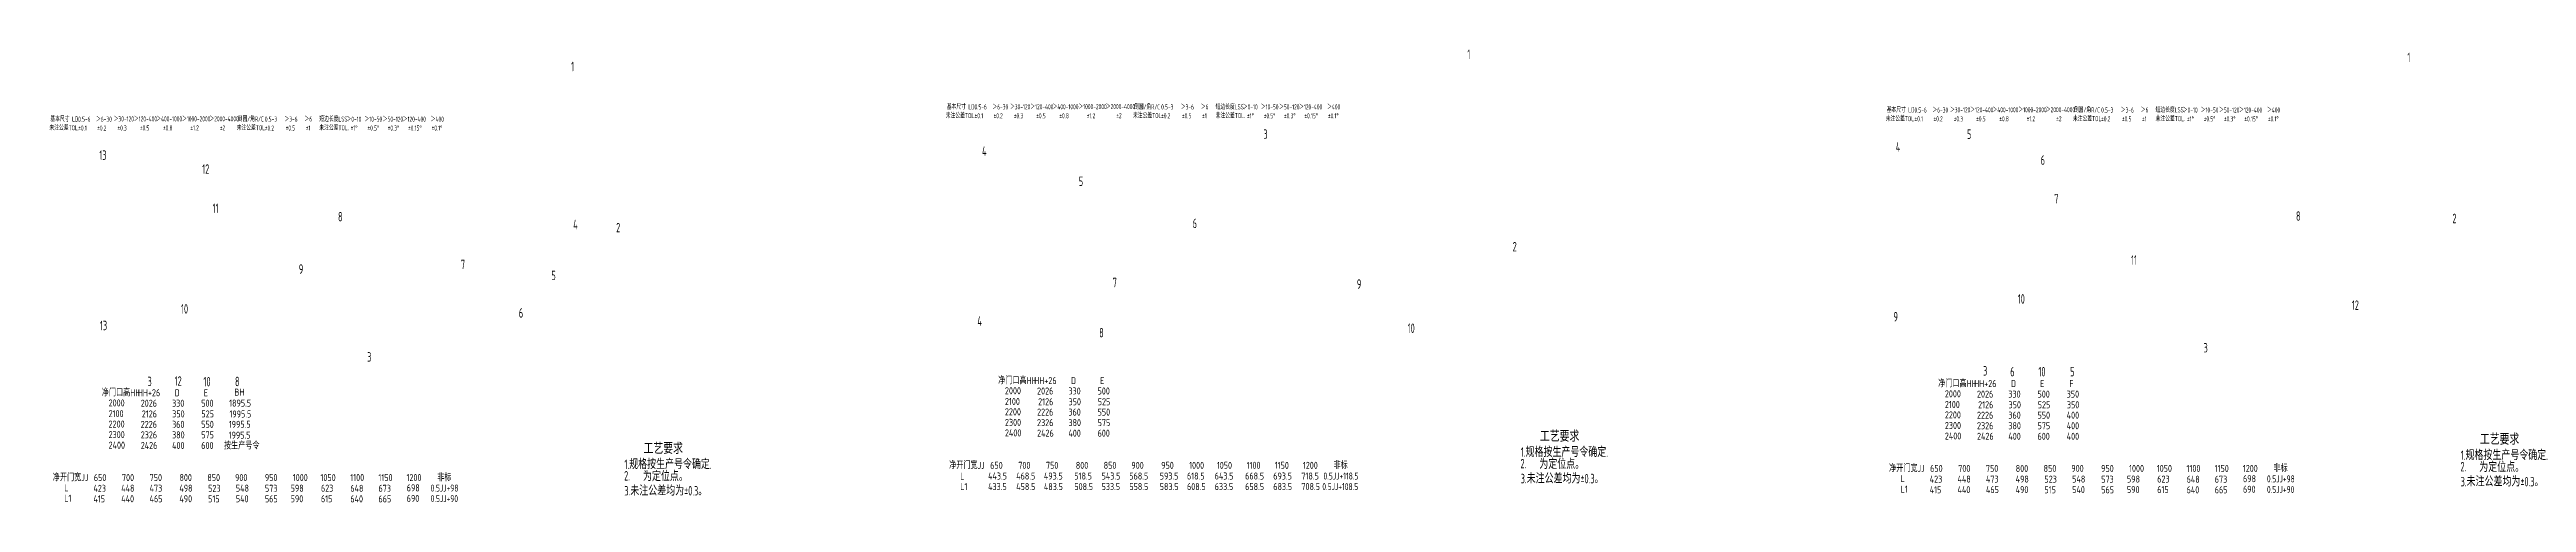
# Model space of a CAD drawing. Header units: inches. Extents: x 14216 to 120088, y -28683 to 23559.
# Drawn here: x 18953 to 22477, y 5861 to 6505 of the extents above; entities that cross this region are included whole.
import ezdxf

# ---------------------------------------------------------------- set-up
doc = ezdxf.new("R2010")
doc.units = ezdxf.units.IN
doc.header["$LTSCALE"] = 0.3
doc.header["$MEASUREMENT"] = 0
for name, color, linetype in [('2', 2, 'Continuous'), ('6', 3, 'Continuous'), ('7', 4, 'Continuous')]:
    doc.layers.add(name, color=color, linetype=linetype)
doc.layers.add('粗实线', color=7, linetype='Continuous', lineweight=30)
doc.styles.add('HZ', font='isocp2.shx', dxfattribs={"width": 0.7, "bigfont": 'hztxt.shx'})

msp = doc.modelspace()

# ---------------------------------------------------------------- texts
at = {"layer": '2', "style": 'HZ'}
for s, width, p in [('净门口高HH', 0.75, (20302.9, 6029.5)), ('HH+26', 0.75, (20354.2, 6029.5)), ('D', 0.75, (20406.5, 6029.5)), ('E', 0.75, (20448, 6029.5)), ('净门口高HH', 0.75, (21640.1, 6025.2)), ('HH+26', 0.75, (21691.3, 6025.2)), ('D', 0.75, (21743.7, 6025.2)), ('E', 0.75, (21785.2, 6025.2)), ('F', 0.75, (21826.7, 6025.2)), ('净门口高HH', 0.75, (19027.8, 6012.2)), ('2000', 0.75, (19037.5, 5997.7)), ('2100', 0.75, (19037.5, 5982.5)), ('HH+26', 0.75, (19079.1, 6012.2)), ('2026', 0.75, (19083.2, 5997.3)), ('2126', 0.75, (19084.7, 5982.1)), ('330', 0.75, (19127.8, 5997.3)), ('350', 0.75, (19128, 5982.1)), ('D', 0.75, (19131.4, 6012.2)), ('500', 0.75, (19169.3, 5997.3)), ('525', 0.75, (19169.5, 5982.1)), ('E', 0.75, (19172.9, 6012.2)), ('1895.5', 0.75, (19209, 5997.5)), ('1995.5', 0.75, (19209.4, 5982)), ('BH', 0.75, (19216.5, 6013)), ('2000', 0.75, (20312.6, 6015.1)), ('2100', 0.75, (20312.6, 5999.8)), ('2200', 0.75, (20312.6, 5985.1)), ('2026', 0.75, (20358.3, 6014.7)), ('2226', 0.75, (20358.3, 5984.7)), ('2126', 0.75, (20359.8, 5999.4)), ('330', 0.75, (20402.9, 6014.7)), ('360', 0.75, (20402.9, 5984.7)), ('350', 0.75, (20403.1, 5999.4)), ('500', 0.75, (20444.4, 6014.7)), ('550', 0.75, (20444.4, 5984.7)), ('525', 0.75, (20444.6, 5999.4)), ('2000', 0.75, (21649.7, 6010.7)), ('2100', 0.75, (21649.7, 5995.5)), ('2200', 0.75, (21649.7, 5980.7)), ('2026', 0.75, (21695.4, 6010.3)), ('2226', 0.75, (21695.4, 5980.3)), ('2126', 0.75, (21697, 5995.1)), ('330', 0.75, (21740, 6010.3)), ('360', 0.75, (21740, 5980.3)), ('350', 0.75, (21740.3, 5995.1)), ('500', 0.75, (21781.5, 6010.3)), ('550', 0.75, (21781.5, 5980.3)), ('525', 0.75, (21781.8, 5995.1)), ('350', 0.75, (21823, 6010.3)), ('400', 0.75, (21823, 5980.3)), ('350', 0.75, (21823.3, 5995.1)), ('2200', 0.75, (19037.5, 5967.7)), ('2300', 0.75, (19037.5, 5952.7)), ('2226', 0.75, (19083.2, 5967.3)), ('2326', 0.75, (19083.2, 5952.3)), ('360', 0.75, (19127.8, 5967.3)), ('380', 0.75, (19127.8, 5952.3)), ('550', 0.75, (19169.3, 5967.3)), ('575', 0.75, (19169.3, 5952.3)), ('1995.5', 0.75, (19208.3, 5951.9)), ('1995.5', 0.75, (19208.5, 5967.3)), ('2300', 0.75, (20312.6, 5970.1)), ('2400', 0.75, (20312.6, 5955.1)), ('2326', 0.75, (20358.3, 5969.7)), ('2426', 0.75, (20358.3, 5954.7)), ('380', 0.75, (20402.9, 5969.7)), ('400', 0.75, (20402.9, 5954.7)), ('575', 0.75, (20444.4, 5969.7)), ('600', 0.75, (20444.4, 5954.7)), ('2300', 0.75, (21649.7, 5965.7)), ('2400', 0.75, (21649.7, 5950.7)), ('2326', 0.75, (21695.4, 5965.3)), ('2426', 0.75, (21695.4, 5950.3)), ('380', 0.75, (21740, 5965.3)), ('400', 0.75, (21740, 5950.3)), ('575', 0.75, (21781.5, 5965.3)), ('600', 0.75, (21781.5, 5950.3)), ('400', 0.75, (21823, 5965.3)), ('400', 0.75, (21823, 5950.3)), ('2400', 0.75, (19037.5, 5937.7)), ('2426', 0.75, (19083.2, 5937.3)), ('400', 0.75, (19127.8, 5937.3)), ('600', 0.75, (19169.3, 5937.3)), ('按生产号令', 0.75, (19201.6, 5936.8)), ('净开门宽JJ', 0.75, (20233.2, 5909)), ('非标', 0.75, (20780, 5909)), ('净开门宽JJ', 0.75, (18958.1, 5891.6)), ('L', 0.75, (18974.4, 5877.2)), ('423', 0.75, (19015.9, 5876.3)), ('650', 0.75, (19016.5, 5891.6)), ('448', 0.75, (19055.5, 5876.5)), ('700', 0.75, (19056.5, 5891.6)), ('473', 0.75, (19095.8, 5876.5)), ('750', 0.75, (19095.9, 5891.6)), ('498', 0.75, (19138.2, 5876.5)), ('800', 0.75, (19138.3, 5891.6)), ('850', 0.75, (19178, 5891.6)), ('523', 0.75, (19179.1, 5876.3)), ('900', 0.75, (19217.4, 5891.6)), ('548', 0.75, (19218.5, 5876.5)), ('950', 0.75, (19259.8, 5891.6)), ('573', 0.75, (19259.9, 5876.3)), ('598', 0.75, (19296.5, 5876.5)), ('1000', 0.75, (19299.5, 5891.6)), ('1050', 0.75, (19338.9, 5891.6)), ('623', 0.75, (19339.6, 5876.5)), ('1100', 0.75, (19381.3, 5891.6)), ('648', 0.75, (19381.4, 5876.3)), ('1150', 0.75, (19421.3, 5891.6)), ('673', 0.75, (19421.4, 5876.3)), ('1200', 0.75, (19461.3, 5891.6)), ('698', 0.75, (19461.6, 5877)), ('0.5JJ+98', 0.7, (19495.6, 5876.7)), ('非标', 0.75, (19504.9, 5891.6)), ('L', 0.75, (20249, 5893.8)), ('L1', 0.75, (20249, 5878.8)), ('443.5', 0.75, (20288.6, 5893.8)), ('433.5', 0.75, (20288.6, 5878.8)), ('650', 0.75, (20291.6, 5909)), ('468.5', 0.75, (20328.6, 5893.8)), ('458.5', 0.75, (20328.6, 5878.8)), ('700', 0.75, (20331.6, 5909)), ('493.5', 0.75, (20368, 5893.8)), ('483.5', 0.75, (20368, 5878.8)), ('750', 0.75, (20371, 5909)), ('518.5', 0.75, (20411.3, 5893.8)), ('508.5', 0.75, (20411.3, 5878.8)), ('800', 0.75, (20413.4, 5909)), ('543.5', 0.75, (20450.1, 5893.8)), ('533.5', 0.75, (20450.1, 5878.8)), ('850', 0.75, (20453.1, 5909)), ('568.5', 0.75, (20489.5, 5893.8)), ('558.5', 0.75, (20489.5, 5878.8)), ('900', 0.75, (20492.5, 5909)), ('593.5', 0.75, (20532.8, 5893.8)), ('583.5', 0.75, (20532.8, 5878.8)), ('950', 0.75, (20534.9, 5909)), ('618.5', 0.75, (20571.6, 5893.8)), ('608.5', 0.75, (20571.6, 5878.8)), ('1000', 0.75, (20574.6, 5909)), ('643.5', 0.75, (20611, 5893.8)), ('633.5', 0.75, (20611, 5878.8)), ('1050', 0.75, (20614, 5909)), ('668.5', 0.75, (20654.3, 5893.8)), ('658.5', 0.75, (20654.3, 5878.8)), ('1100', 0.75, (20656.4, 5909)), ('693.5', 0.75, (20694.3, 5893.8)), ('683.5', 0.75, (20694.3, 5878.8)), ('1150', 0.75, (20696.4, 5909)), ('718.5', 0.75, (20734.3, 5893.8)), ('708.5', 0.75, (20734.3, 5878.8)), ('1200', 0.75, (20736.4, 5909)), ('0.5JJ+108.5', 0.7, (20764.1, 5878.8)), ('0.5JJ+118.5', 0.7, (20765.8, 5893.8)), ('净开门宽JJ', 0.75, (21570.3, 5904.6)), ('L', 0.75, (21586.6, 5890.2)), ('L1', 0.75, (21586.6, 5875.2)), ('423', 0.75, (21628.1, 5889.3)), ('415', 0.75, (21628.1, 5874.3)), ('650', 0.75, (21628.7, 5904.6)), ('448', 0.75, (21667.7, 5889.5)), ('440', 0.75, (21667.7, 5874.5)), ('700', 0.75, (21668.7, 5904.6)), ('473', 0.75, (21708.1, 5889.5)), ('465', 0.75, (21708.1, 5874.5)), ('750', 0.75, (21708.1, 5904.6)), ('498', 0.75, (21750.4, 5889.5)), ('490', 0.75, (21750.4, 5874.5)), ('800', 0.75, (21750.5, 5904.6)), ('850', 0.75, (21790.2, 5904.6)), ('523', 0.75, (21791.3, 5889.3)), ('900', 0.75, (21829.6, 5904.6)), ('548', 0.75, (21830.8, 5889.5)), ('540', 0.75, (21830.8, 5874.5)), ('950', 0.75, (21872, 5904.6)), ('573', 0.75, (21872.1, 5889.2)), ('598', 0.75, (21908.7, 5889.5)), ('590', 0.75, (21908.7, 5874.5)), ('1000', 0.75, (21911.7, 5904.6)), ('1050', 0.75, (21951.1, 5904.6)), ('623', 0.75, (21951.8, 5889.5)), ('615', 0.75, (21951.8, 5874.5)), ('1100', 0.75, (21993.5, 5904.6)), ('648', 0.75, (21993.6, 5889.2)), ('1150', 0.75, (22033.5, 5904.6)), ('673', 0.75, (22033.6, 5889.2)), ('1200', 0.75, (22073.5, 5904.6)), ('698', 0.75, (22073.8, 5890)), ('690', 0.75, (22073.8, 5875)), ('0.5JJ+98', 0.7, (22107.8, 5889.7)), ('0.5JJ+90', 0.7, (22107.8, 5874.7)), ('非标', 0.75, (22117.1, 5904.6)), ('L1', 0.75, (18974.4, 5862.2)), ('415', 0.75, (19015.9, 5861.3)), ('440', 0.75, (19055.5, 5861.5)), ('465', 0.75, (19095.8, 5861.5)), ('490', 0.75, (19138.2, 5861.5)), ('515', 0.75, (19179.1, 5861.3)), ('540', 0.75, (19218.5, 5861.5)), ('565', 0.75, (19259.9, 5861.3)), ('590', 0.75, (19296.5, 5861.5)), ('615', 0.75, (19339.6, 5861.5)), ('640', 0.75, (19381.4, 5861.3)), ('665', 0.75, (19421.4, 5861.3)), ('690', 0.75, (19461.6, 5862)), ('0.5JJ+90', 0.7, (19495.6, 5861.7)), ('515', 0.75, (21791.3, 5874.3)), ('565', 0.75, (21872.1, 5874.2)), ('640', 0.75, (21993.6, 5874.2)), ('665', 0.75, (22033.6, 5874.2))]:
    msp.add_text(s, height=10, dxfattribs=dict(at, width=width)).set_placement(p)
at = {"layer": '2', "color": 6, "style": 'HZ', "width": 0.7}
for s, p in [('1.规格按生产号令确定.', (19771.3, 5908.7)), ('2.', (21046, 5909.7)), ('1.规格按生产号令确定.', (21046.4, 5926)), ('为定位点。', (21072.8, 5908.9)), ('1.规格按生产号令确定.', (22383.5, 5921.6)), ('为定位点。', (22409.9, 5904.6)), ('2.', (19770.9, 5892.4)), ('3.未注公差均为±0.3。', (19771.2, 5871.1)), ('为定位点。', (19797.7, 5891.6)), ('3.未注公差均为±0.3。', (21046.3, 5888.4)), ('2.', (22383.2, 5905.4)), ('3.未注公差均为±0.3。', (22383.4, 5884.1))]:
    msp.add_text(s, height=13.5, dxfattribs=at).set_placement(p)
at = {"layer": '6', "color": 2, "style": 'HZ', "width": 0.7}
for s, p in [('未注公差TOL.', (20228.4, 6407.7)), ('基本尺寸 LD.', (20229.8, 6420.1)), ('0.5-6', (20269.4, 6420)), ('%%P0.1', (20269.4, 6407.4)), ('＞6-30', (20294.8, 6420)), ('%%P0.2', (20296.4, 6407.4)), ('＞30-120', (20319.8, 6420.2)), ('%%P0.3', (20325.2, 6407.4)), ('＞120-400', (20348.6, 6420.3)), ('%%P0.5', (20357.1, 6407.4)), ('＞400-1000', (20380.4, 6420.3)), ('%%P0.8', (20390, 6407.4)), ('＞1000-2000', (20417.1, 6420.4)), ('%%P1.2', (20428.9, 6407.5)), ('＞2000-4000', (20456.1, 6420.5)), ('%%P2', (20470.9, 6407.6)), ('未注公差TOL.', (20494.8, 6407.7)), ('倒圆/角R/C', (20496.2, 6420.1)), ('0.5-3', (20534.8, 6420)), ('%%P0.2', (20534.8, 6407.4)), ('＞3-6', (20562.8, 6420)), ('%%P0.5', (20564.5, 6407.4)), ('＞6', (20591.3, 6420.2)), ('%%P1', (20593.1, 6407.4)), ('短边长度LSS.', (20612.3, 6420.1)), ('未注公差TOL.', (20612.3, 6407.7)), ('＞0-10', (20651.1, 6420)), ('%%P1%%D', (20656.9, 6407.4)), ('＞10-50', (20676.6, 6420)), ('%%P0.5%%D', (20680.8, 6407.4)), ('＞50-120', (20702.6, 6420)), ('%%P0.3%%D', (20709.6, 6407.4)), ('＞120-400', (20731, 6420)), ('%%P0.15%%D', (20738.6, 6407.4)), ('＞400', (20770.9, 6420)), ('%%P0.1%%D', (20772.1, 6407.4)), ('基本尺寸 LD.', (21566.9, 6415.8)), ('0.5-6', (21606.5, 6415.6)), ('＞6-30', (21632, 6415.6)), ('＞30-120', (21657, 6415.8)), ('＞120-400', (21685.7, 6415.9)), ('＞400-1000', (21717.5, 6415.9)), ('＞1000-2000', (21754.2, 6416)), ('＞2000-4000', (21793.3, 6416.1)), ('倒圆/角R/C', (21833.3, 6415.8)), ('0.5-3', (21872, 6415.6)), ('＞3-6', (21899.9, 6415.6)), ('＞6', (21928.4, 6415.8)), ('短边长度LSS.', (21949.4, 6415.8)), ('＞0-10', (21988.2, 6415.6)), ('＞10-50', (22013.7, 6415.6)), ('＞50-120', (22039.7, 6415.6)), ('＞120-400', (22068.2, 6415.6)), ('＞400', (22108, 6415.6)), ('未注公差TOL.', (18953.3, 6390.4)), ('基本尺寸 LD.', (18954.7, 6402.8)), ('0.5-6', (18994.3, 6402.6)), ('%%P0.1', (18994.3, 6390)), ('＞6-30', (19019.7, 6402.6)), ('%%P0.2', (19021.3, 6390)), ('＞30-120', (19044.7, 6402.9)), ('%%P0.3', (19050.1, 6390)), ('＞120-400', (19073.5, 6403)), ('%%P0.5', (19082, 6390.1)), ('＞400-1000', (19105.3, 6403)), ('%%P0.8', (19114.9, 6390.1)), ('＞1000-2000', (19142, 6403)), ('%%P1.2', (19153.8, 6390.2)), ('＞2000-4000', (19181, 6403.1)), ('%%P2', (19195.8, 6390.3)), ('未注公差TOL.', (19219.7, 6390.4)), ('倒圆/角R/C', (19221.1, 6402.8)), ('0.5-3', (19259.8, 6402.6)), ('%%P0.2', (19259.8, 6390)), ('＞3-6', (19287.7, 6402.6)), ('%%P0.5', (19289.4, 6390)), ('＞6', (19316.2, 6402.9)), ('%%P1', (19318, 6390)), ('短边长度LSS.', (19337.2, 6402.8)), ('未注公差TOL.', (19337.2, 6390.4)), ('＞0-10', (19376, 6402.6)), ('%%P1%%D', (19381.8, 6390)), ('＞10-50', (19401.5, 6402.6)), ('%%P0.5%%D', (19405.8, 6390)), ('＞50-120', (19427.5, 6402.6)), ('%%P0.3%%D', (19434.5, 6390)), ('＞120-400', (19455.9, 6402.6)), ('%%P0.15%%D', (19463.5, 6390)), ('＞400', (19495.8, 6402.6)), ('%%P0.1%%D', (19497, 6390)), ('未注公差TOL.', (21565.5, 6403.3)), ('%%P0.1', (21606.5, 6403)), ('%%P0.2', (21633.5, 6403)), ('%%P0.3', (21662.3, 6403)), ('%%P0.5', (21694.2, 6403.1)), ('%%P0.8', (21727.1, 6403.1)), ('%%P1.2', (21766, 6403.2)), ('%%P2', (21808, 6403.3)), ('未注公差TOL.', (21831.9, 6403.3)), ('%%P0.2', (21872, 6403)), ('%%P0.5', (21901.6, 6403)), ('%%P1', (21930.2, 6403)), ('未注公差TOL.', (21949.5, 6403.3)), ('%%P1%%D', (21994, 6403)), ('%%P0.5%%D', (22018, 6403)), ('%%P0.3%%D', (22046.7, 6403)), ('%%P0.15%%D', (22075.7, 6403)), ('%%P0.1%%D', (22109.2, 6403))]:
    msp.add_text(s, height=7.2, dxfattribs=at).set_placement(p)
at = {"layer": '7', "style": 'HZ', "width": 0.7}
for s, p in [('1', (19695.4, 6474.3)), ('1', (20970.4, 6491.7)), ('1', (22307.6, 6487.3)), ('3', (20680.3, 6378.2)), ('5', (21681.2, 6378.1)), ('13', (19024.3, 6348.3)), ('4', (20280, 6354)), ('4', (21579.9, 6360)), ('6', (21786, 6341.3)), ('12', (19170.7, 6328.5)), ('5', (20417.6, 6311.1)), ('11', (19185.5, 6272.8)), ('8', (19363.9, 6260.8)), ('7', (21805.3, 6286.5)), ('8', (22149.2, 6261.7)), ('4', (19698.4, 6249.6)), ('2', (19759.5, 6245.3)), ('6', (20579.6, 6251.2)), ('2', (22371.7, 6258.3)), ('7', (19538.7, 6193)), ('2', (21034.8, 6218.2)), ('11', (21914.5, 6199.2)), ('9', (19308.1, 6186.4)), ('5', (19667.4, 6177.3)), ('7', (20465.9, 6167.1)), ('9', (20813.2, 6165.1)), ('10', (19140.5, 6129.7)), ('6', (19621.1, 6123.9)), ('9', (21576.6, 6118.5)), ('10', (21753.4, 6143.9)), ('12', (22228.6, 6135)), ('13', (19025.2, 6106.1)), ('4', (20273.4, 6112.4)), ('8', (20446.7, 6095.9)), ('10', (20885.5, 6102.2)), ('3', (19405.4, 6061.4)), ('3', (22017.7, 6074.4)), ('3', (19092.9, 6026.6)), ('12', (19131.4, 6027.2)), ('10', (19172.5, 6026.3)), ('8', (19217.3, 6026.5)), ('3', (21704.1, 6041.6)), ('6', (21742.7, 6040.4)), ('10', (21782.8, 6040.4)), ('5', (21827.9, 6040.5))]:
    msp.add_text(s, height=13.5, dxfattribs=at).set_placement(p)
at = {"layer": '粗实线', "color": 3, "linetype": 'Continuous', "lineweight": -3, "style": 'HZ', "width": 0.7}
for p in [(21073.7, 5947.5), (22410.8, 5943.2), (19798.6, 5930.2)]:
    msp.add_text('工艺要求', height=16, dxfattribs=at).set_placement(p)

doc.saveas('drawing.dxf')
